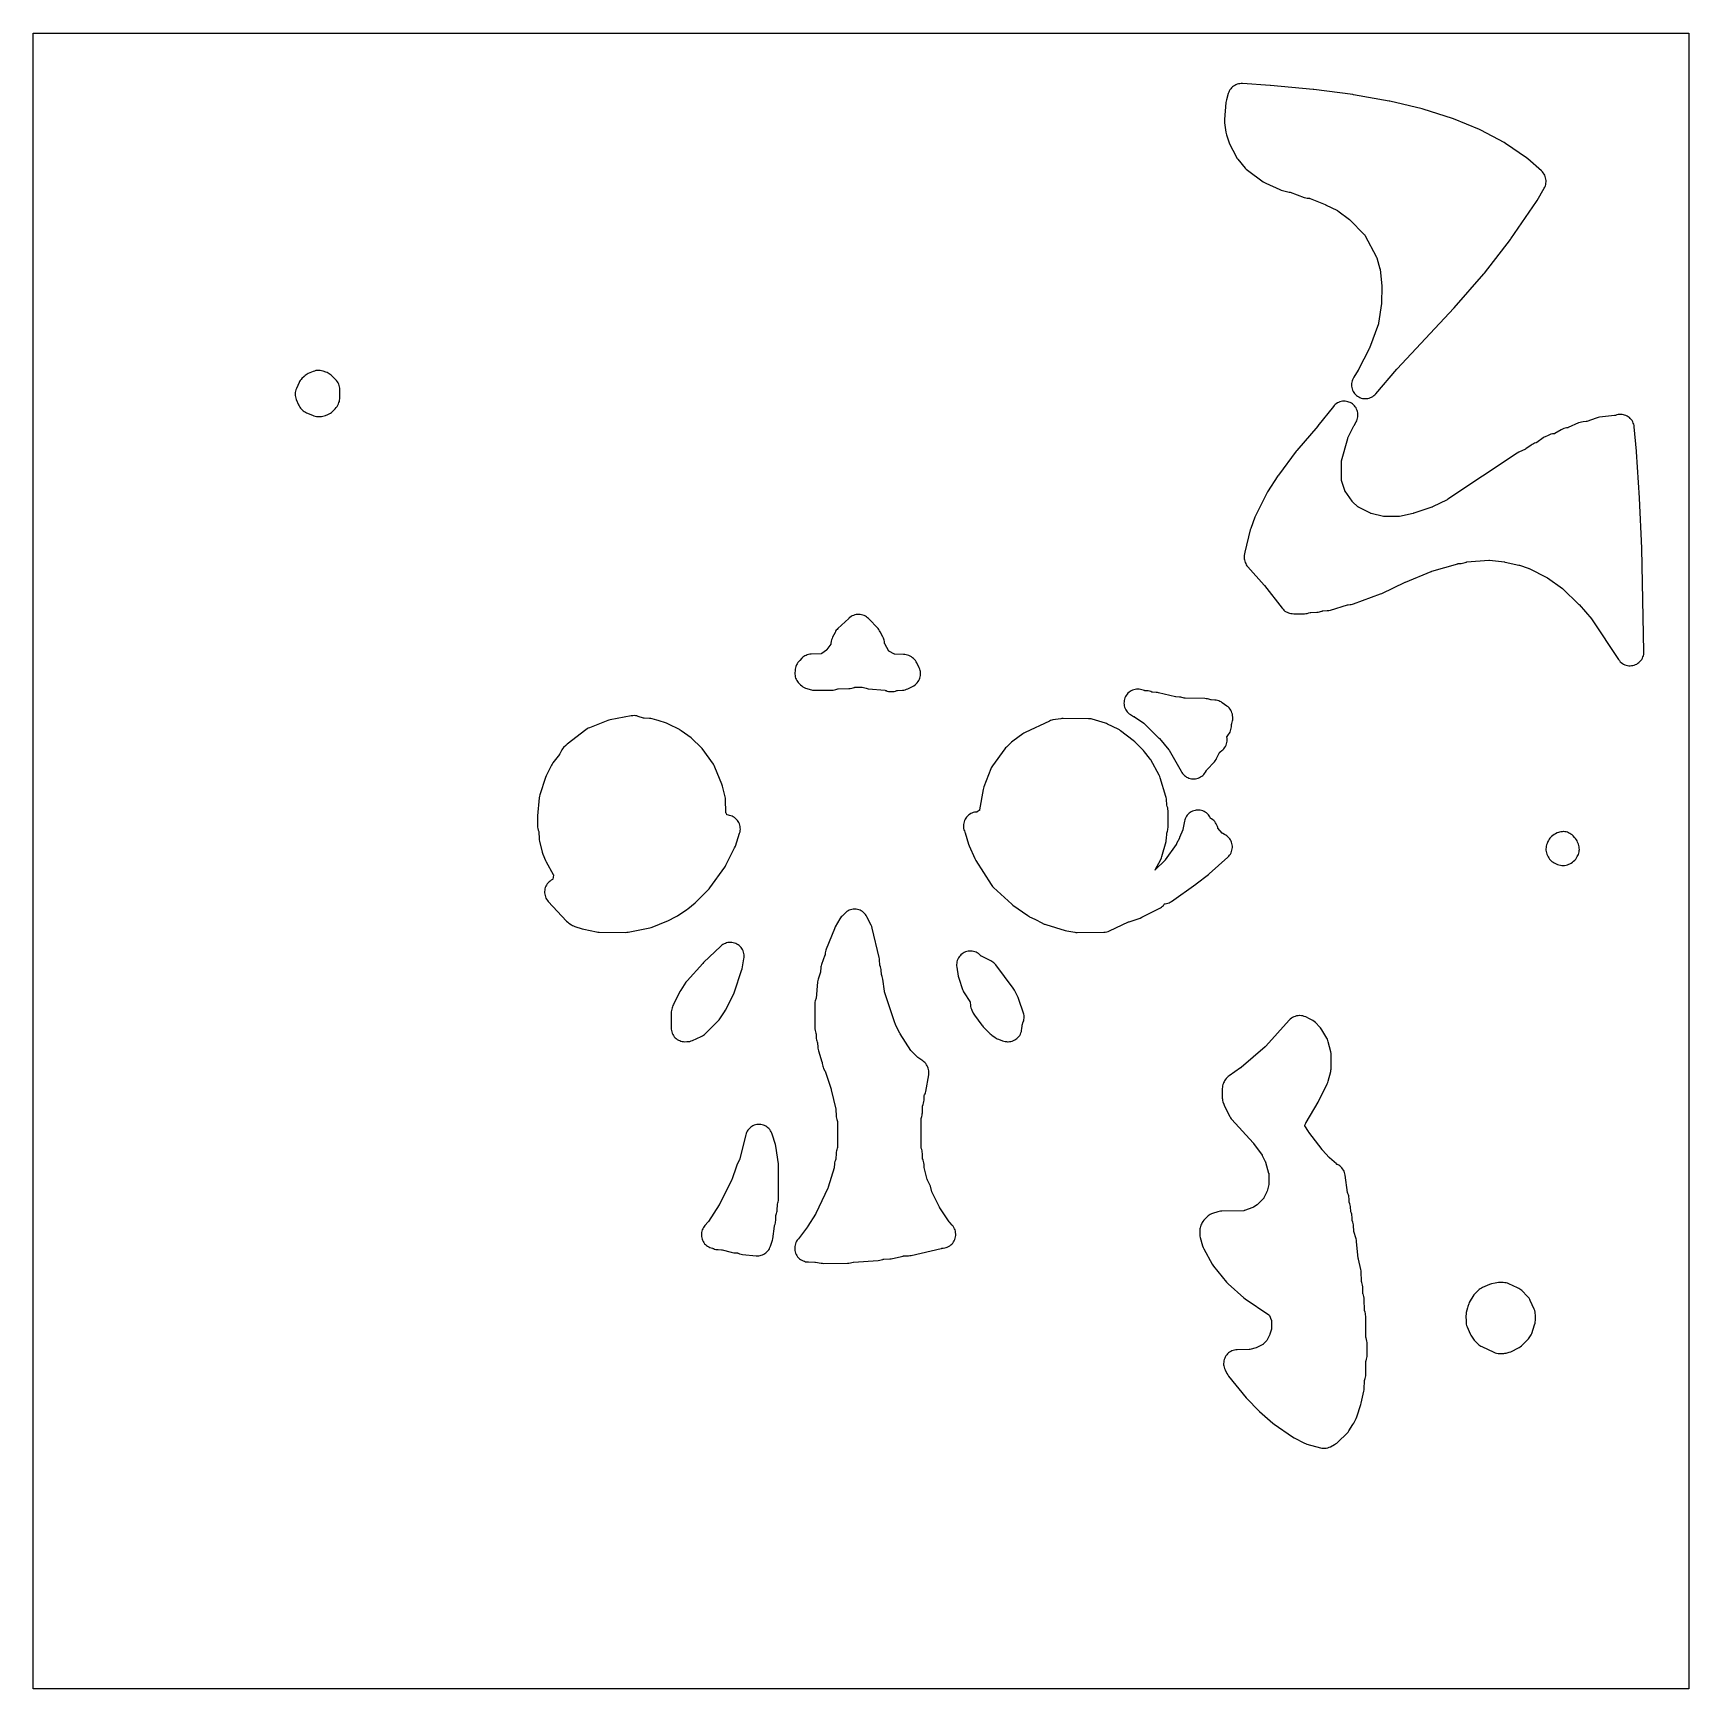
# Model space of a CAD drawing. Header units: millimetres. Extents: x 0 to 300, y 0 to 300.
import ezdxf

# ---------------------------------------------------------------- set-up
doc = ezdxf.new("R2010")
doc.units = ezdxf.units.MM
doc.layers.add('CUT', color=7, linetype='CONTINUOUS')

msp = doc.modelspace()

# ---------------------------------------------------------------- linework, layer by layer
at = {"layer": 'CUT'}
for points in [[(299.9634, 299.9386), (299.9634, 0.0614), (299.9606, 0.0029), (299.9021, 0), (0.0614, 0), (0.0029, 0.0029), (0, 0.0614), (0, 299.9386), (0.0029, 299.9971), (0.0614, 300), (299.9021, 300), (299.9606, 299.9971)], [(217.9126, 290.6373), (217.6977, 290.5298), (217.4941, 290.4023), (217.3038, 290.2558), (217.1283, 290.0917), (216.9695, 289.9115), (216.8286, 289.7169), (216.7071, 289.5096), (216.6061, 289.2917), (216.5264, 289.0651), (216.1816, 287.91), (216.1214, 287.6629), (216.0866, 287.4109), (215.8197, 284.333), (215.8112, 284.0523), (215.8343, 283.7724), (216.0762, 282.034), (216.1178, 281.8106), (216.1794, 281.5918), (216.6045, 280.3098), (216.6689, 280.1372), (216.7458, 279.9698), (217.9335, 277.6178), (218.0791, 277.3668), (218.2528, 277.1344), (219.584, 275.5534), (219.7879, 275.3385), (220.0157, 275.1493), (222.8472, 273.0681), (223.0638, 272.9256), (223.2941, 272.8062), (225.8594, 271.6412), (226.0971, 271.5476), (226.3432, 271.4787), (227.5784, 271.2002), (227.6495, 271.1819), (227.7193, 271.1592), (230.2616, 270.2457), (230.5414, 270.1632), (230.8289, 270.1139), (231.2434, 270.0675), (231.2601, 270.0653), (231.2958, 270.058), (231.3309, 270.0474), (231.3462, 270.0417), (234.0676, 268.9512), (234.114, 268.9315), (234.1595, 268.9098), (236.2994, 267.8344), (236.3042, 267.8318), (236.3747, 267.7889), (236.39, 267.7781), (238.4789, 266.2331), (238.4828, 266.23), (238.5403, 266.1805), (238.5527, 266.1685), (241.1658, 263.5088), (241.1779, 263.4959), (241.202, 263.4662), (241.2232, 263.4344), (241.232, 263.419), (243.3869, 259.4089), (243.396, 259.391), (243.4286, 259.3108), (243.4346, 259.2916), (244.0039, 257.3094), (244.0082, 257.2931), (244.0219, 257.222), (244.024, 257.2053), (244.333, 254.1648), (244.3381, 254.0941), (244.3389, 254.0231), (244.2877, 251.1487), (244.2838, 251.0714), (244.2749, 250.9945), (243.7463, 247.4422), (243.7429, 247.4229), (243.7219, 247.3413), (243.7156, 247.3229), (242.0834, 242.9238), (242.0588, 242.8626), (242.0308, 242.8029), (240.1302, 239.0239), (240.0993, 238.9665), (240.0653, 238.9108), (239.2374, 237.6343), (239.1153, 237.4243), (239.0141, 237.2035), (238.9349, 236.9739), (238.8783, 236.7377), (238.8448, 236.4971), (238.8349, 236.2544), (238.8486, 236.0119), (238.8858, 235.7718), (238.9461, 235.5365), (239.0289, 235.3082), (239.1335, 235.089), (239.2589, 234.8809), (239.4039, 234.686), (239.5671, 234.5061), (239.747, 234.3429), (239.9419, 234.1979), (240.1499, 234.0726), (240.3691, 233.9679), (240.5975, 233.8851), (240.8328, 233.8248), (241.0728, 233.7877), (241.3153, 233.774), (241.558, 233.7839), (241.7986, 233.8173), (242.0348, 233.8739), (242.2644, 233.9531), (242.4853, 234.0543), (242.6952, 234.1764), (242.8924, 234.3183), (243.0748, 234.4787), (243.2408, 234.6561), (247.0483, 239.1416), (247.0684, 239.1647), (247.0891, 239.1873), (257.3989, 250.1401), (257.4667, 250.2151), (262.8353, 256.4018), (262.9238, 256.5098), (267.6451, 262.6076), (267.7335, 262.7293), (272.3629, 269.5159), (272.457, 269.6648), (273.7591, 271.8964), (273.8723, 272.1143), (273.9635, 272.3422), (274.032, 272.5779), (274.077, 272.8193), (274.0981, 273.0638), (274.0951, 273.3093), (274.0681, 273.5533), (274.0173, 273.7935), (273.9431, 274.0275), (273.8464, 274.2531), (273.728, 274.4682), (273.5891, 274.6706), (273.431, 274.8584), (273.2552, 275.0298), (270.7585, 277.2359), (270.5183, 277.4233), (266.728, 280.0263), (266.4871, 280.1725), (262.2596, 282.4221), (262.0356, 282.5274), (257.3266, 284.463), (257.1271, 284.5353), (251.8131, 286.2087), (251.6423, 286.2559), (245.7864, 287.6528), (245.6454, 287.6821), (239.2094, 288.8304), (239.095, 288.848), (232.0035, 289.7769), (231.9123, 289.7871), (224.195, 290.5112), (224.1238, 290.5168), (219.0844, 290.8448), (218.8442, 290.8489), (218.6047, 290.8299), (218.3682, 290.788), (218.1367, 290.7236)], [(47.4906, 234.3587), (47.5285, 234.1023), (47.5927, 233.8512), (47.6825, 233.608), (48.0882, 232.6641), (48.1901, 232.4543), (48.3112, 232.2549), (48.4504, 232.0677), (48.6064, 231.8943), (48.7539, 231.745), (48.9306, 231.5825), (49.1221, 231.4377), (49.3266, 231.3119), (49.5422, 231.2063), (50.6001, 230.7499), (50.8384, 230.6612), (51.0845, 230.5971), (51.3358, 230.5584), (51.5897, 230.5454), (52.0134, 230.5453), (52.2508, 230.5565), (52.4861, 230.5902), (52.7171, 230.6461), (52.9417, 230.7237), (53.3983, 230.9062), (53.6284, 231.0119), (53.8466, 231.1403), (54.0507, 231.2902), (54.2385, 231.4599), (54.7225, 231.9439), (54.9077, 232.1509), (55.0687, 232.3771), (55.2037, 232.6198), (55.3194, 232.8582), (55.4093, 233.0669), (55.4798, 233.283), (55.5305, 233.5046), (55.5608, 233.7298), (55.5705, 233.9569), (55.5664, 235.4259), (55.5534, 235.6744), (55.5157, 235.9204), (55.4537, 236.1614), (55.3681, 236.395), (55.2597, 236.619), (55.1295, 236.8311), (54.9789, 237.0292), (54.8094, 237.2113), (53.9921, 238.0062), (53.8249, 238.1548), (53.6451, 238.2879), (53.4541, 238.4044), (53.2535, 238.5033), (53.0449, 238.584), (52.5167, 238.7613), (52.2658, 238.8312), (52.009, 238.8747), (51.749, 238.8912), (51.4888, 238.8805), (51.2311, 238.8429), (50.9786, 238.7786), (50.7343, 238.6884), (49.8402, 238.3044), (49.6349, 238.2049), (49.4395, 238.0871), (49.2557, 237.952), (49.085, 237.8007), (48.7112, 237.4377), (48.5506, 237.2663), (48.4068, 237.0805), (48.281, 236.8821), (48.1744, 236.6728), (47.7008, 235.6236), (47.6065, 235.3821), (47.5378, 235.1322), (47.4953, 234.8765), (47.4795, 234.6177)], [(226.7847, 195.2961), (226.9796, 195.1669), (227.1857, 195.0565), (227.4012, 194.9659), (227.6243, 194.8958), (227.8529, 194.8468), (228.0851, 194.8194), (228.4188, 194.7958), (228.6188, 194.7896), (230.3039, 194.8055), (230.5697, 194.8221), (230.8322, 194.867), (231.0884, 194.9395), (231.3321, 195.0227), (231.3501, 195.0284), (231.3895, 195.0375), (231.4297, 195.0427), (231.4485, 195.0437), (232.5547, 195.075), (232.7874, 195.0924), (233.0174, 195.1315), (233.2428, 195.1919), (233.4616, 195.273), (233.5156, 195.2959), (233.5207, 195.298), (233.5679, 195.3135), (233.5972, 195.3175), (233.6221, 195.3193), (234.4277, 195.3574), (234.7318, 195.3905), (235.0296, 195.4605), (238.1203, 196.3899), (238.1372, 196.3946), (238.2115, 196.4096), (238.2289, 196.4118), (238.6025, 196.4514), (238.8067, 196.4816), (239.0078, 196.5286), (239.2043, 196.592), (244.104, 198.3996), (244.3108, 198.4866), (248.5758, 200.5113), (248.6043, 200.5244), (248.6331, 200.5367), (253.3031, 202.4597), (253.3613, 202.4819), (253.4206, 202.501), (258.0768, 203.8709), (258.0971, 203.8762), (258.1862, 203.8919), (258.2071, 203.8938), (258.6931, 203.9245), (258.945, 203.9533), (259.1926, 204.0074), (259.4336, 204.0864), (259.6374, 204.1648), (259.6546, 204.171), (259.6925, 204.1815), (259.7313, 204.1882), (259.7495, 204.19), (263.7404, 204.4913), (263.7582, 204.4923), (263.8347, 204.4908), (263.8523, 204.4892), (266.558, 204.182), (266.6204, 204.1732), (266.6823, 204.1612), (269.1778, 203.6062), (269.2389, 203.5909), (269.2991, 203.5724), (270.8699, 203.0441), (270.9482, 203.0146), (271.0243, 202.9798), (274.2467, 201.363), (274.251, 201.3607), (274.3147, 201.3227), (274.3287, 201.3133), (277.0603, 199.368), (277.0642, 199.3651), (277.121, 199.3181), (277.1333, 199.3067), (279.9949, 196.5226), (280.0281, 196.4889), (280.06, 196.454), (282.3584, 193.8324), (282.4093, 193.7702), (282.4559, 193.7048), (287.2278, 186.499), (287.3747, 186.2995), (287.5406, 186.1155), (287.7238, 185.9488), (287.9227, 185.8011), (288.1352, 185.6738), (288.3593, 185.5681), (288.5927, 185.4851), (288.8332, 185.4257), (289.0784, 185.3903), (289.3259, 185.3794), (289.5732, 185.393), (289.818, 185.4311), (290.0579, 185.4931), (290.2904, 185.5787), (290.5133, 185.6868), (290.7244, 185.8164), (290.9216, 185.9663), (291.1031, 186.135), (291.2669, 186.3208), (291.4116, 186.5219), (291.5356, 186.7363), (291.6378, 186.962), (291.7172, 187.1967), (291.7729, 187.438), (291.8045, 187.6838), (291.8117, 187.9314), (291.4231, 206.6), (291.4213, 206.6559), (291.0299, 215.7173), (291.0269, 215.7717), (290.4812, 224.1593), (290.4756, 224.2306), (290.0613, 228.6447), (290.0267, 228.8859), (289.9689, 229.1225), (289.8883, 229.3524), (289.7857, 229.5733), (289.662, 229.7832), (289.5186, 229.9801), (289.3566, 230.1621), (289.1777, 230.3275), (288.9836, 230.4746), (288.7761, 230.6022), (288.5571, 230.7089), (288.3288, 230.7939), (288.0933, 230.8562), (287.8528, 230.8953), (287.6097, 230.9108), (287.3662, 230.9026), (287.1247, 230.8707), (286.8875, 230.8155), (286.6567, 230.7374), (286.6203, 230.7231), (286.6047, 230.7174), (286.5699, 230.7072), (286.5343, 230.7001), (286.5182, 230.698), (283.7419, 230.3986), (283.539, 230.3683), (283.3393, 230.3214), (283.1441, 230.2584), (281.455, 229.6348), (281.4388, 229.6293), (281.403, 229.6196), (281.3663, 229.6133), (281.3498, 229.6116), (280.8073, 229.5683), (280.5279, 229.53), (280.2545, 229.4604), (279.9907, 229.3605), (278.1108, 228.5245), (278.0935, 228.5173), (278.0552, 228.5047), (278.0159, 228.496), (277.9974, 228.4933), (277.8163, 228.4715), (277.5559, 228.4262), (277.3017, 228.3535), (277.0565, 228.2545), (276.8233, 228.1301), (275.7, 227.4526), (275.6832, 227.4431), (275.6455, 227.4254), (275.6051, 227.4158), (275.5859, 227.4128), (275.2459, 227.3688), (274.9707, 227.3173), (274.703, 227.2354), (274.4461, 227.1241), (273.9142, 226.8572), (273.7448, 226.7639), (273.5831, 226.6577), (272.4166, 225.8254), (272.4021, 225.8155), (272.3697, 225.7967), (272.3342, 225.7841), (272.3174, 225.7795), (272.2235, 225.7558), (272.0004, 225.6884), (271.7844, 225.6004), (271.5776, 225.4927), (271.3817, 225.3662), (270.4378, 224.6922), (270.4334, 224.6893), (270.3649, 224.6481), (270.3487, 224.6397), (269.1491, 224.054), (268.8627, 223.89), (256.2913, 215.5401), (256.2287, 215.5012), (256.1638, 215.4663), (253.5279, 214.1518), (253.4516, 214.117), (253.3731, 214.0877), (250.1447, 213.0111), (250.0836, 212.9926), (250.0217, 212.9773), (247.5649, 212.4412), (247.5453, 212.4375), (247.4601, 212.4281), (247.4403, 212.4276), (244.7858, 212.418), (244.7634, 212.4186), (244.6671, 212.4298), (244.6451, 212.4344), (242.3943, 212.9747), (242.3737, 212.9802), (242.2873, 213.0117), (242.268, 213.0206), (240.1109, 214.0956), (240.0952, 214.1039), (240.0629, 214.124), (240.0326, 214.1471), (240.0193, 214.1587), (239.0272, 215.0735), (239.0123, 215.088), (238.9537, 215.1554), (238.9415, 215.1721), (237.6668, 217.0126), (237.6568, 217.0278), (237.6377, 217.0621), (237.622, 217.0981), (237.6159, 217.1153), (237.0795, 218.7648), (237.0741, 218.7829), (237.0655, 218.8227), (237.0609, 218.8631), (237.0602, 218.882), (237.0172, 222.4017), (237.0174, 222.4194), (237.0205, 222.4575), (237.0272, 222.4951), (237.0316, 222.5122), (238.1587, 226.5698), (238.1638, 226.5867), (238.1911, 226.658), (238.1985, 226.6741), (239.2782, 228.8594), (239.2961, 228.8943), (239.3152, 228.9286), (239.6777, 229.5548), (239.7885, 229.7695), (239.878, 229.9938), (239.9455, 230.2258), (239.9902, 230.4632), (240.0119, 230.7038), (240.0102, 230.9454), (239.9852, 231.1857), (239.9371, 231.4224), (239.8664, 231.6534), (239.7738, 231.8765), (239.66, 232.0896), (239.5262, 232.2908), (239.3736, 232.4781), (239.2037, 232.6498), (239.018, 232.8042), (238.8182, 232.9401), (238.6062, 233.056), (238.3841, 233.1509), (238.1538, 233.2239), (237.9176, 233.2744), (237.6775, 233.3018), (237.436, 233.306), (237.1952, 233.2868), (236.9574, 233.2444), (236.7247, 233.1793), (236.4994, 233.0921), (236.2836, 232.9835), (236.0793, 232.8546), (235.8884, 232.7065), (235.7127, 232.5408), (235.5538, 232.3588), (232.7678, 228.8391), (232.7584, 228.8275), (232.738, 228.8029), (228.9417, 224.3499), (228.8468, 224.2314), (225.6019, 219.9202), (225.4925, 219.7626), (223.6506, 216.8791), (223.5221, 216.6527), (221.449, 212.513), (221.3438, 212.2719), (220.587, 210.2552), (220.5012, 209.979), (219.4954, 205.9264), (219.4418, 205.6395), (219.4219, 205.3483), (219.4185, 204.9973), (219.427, 204.7662), (219.4568, 204.5368), (219.5077, 204.3112), (219.5792, 204.0912), (219.6707, 203.8788), (219.7815, 203.6757), (219.9106, 203.4838), (220.0568, 203.3046), (223.0314, 199.986), (223.0597, 199.9532), (223.0868, 199.9194), (226.2838, 195.7841), (226.4353, 195.606), (226.6027, 195.4429)], [(138.2318, 182.9338), (138.3382, 182.7248), (138.4638, 182.5268), (138.6073, 182.3414), (138.7675, 182.1703), (139.0496, 181.8961), (139.2491, 181.7216), (139.4661, 181.5693), (139.6979, 181.4408), (139.942, 181.3375), (140.5674, 181.1114), (140.7739, 181.0467), (140.9852, 181), (141.1997, 180.9719), (141.4159, 180.9624), (144.6854, 180.9602), (144.9317, 180.9722), (145.1757, 181.0084), (145.4148, 181.0684), (145.7657, 181.1752), (145.7823, 181.1798), (145.819, 181.1874), (145.8564, 181.1915), (145.8731, 181.1922), (147.7723, 181.2275), (148.0451, 181.2475), (148.314, 181.2972), (148.5759, 181.376), (148.769, 181.4457), (148.7884, 181.4522), (148.8314, 181.4626), (148.8752, 181.4682), (148.8957, 181.4692), (150.0665, 181.4908), (150.0834, 181.4907), (150.1198, 181.4881), (150.156, 181.4822), (150.172, 181.4785), (150.9098, 181.2888), (151.0986, 181.248), (151.2899, 181.2219), (154.3652, 180.9226), (154.384, 180.9203), (154.4239, 180.9123), (154.4628, 180.9003), (154.4804, 180.8934), (154.5158, 180.8785), (154.7484, 180.7937), (154.9883, 180.7324), (155.233, 180.695), (155.4803, 180.6821), (155.4939, 180.682), (155.7484, 180.6943), (156.0002, 180.7324), (156.2469, 180.7959), (156.4858, 180.8842), (156.4935, 180.8875), (156.5093, 180.8939), (156.5442, 180.9052), (156.5802, 180.91), (156.5974, 180.9111), (157.4818, 180.9482), (157.7433, 180.973), (158.0008, 181.0251), (158.2515, 181.1039), (158.4924, 181.2086), (159.3256, 181.6239), (159.5552, 181.7539), (159.7698, 181.9074), (159.967, 182.0826), (160.021, 182.1359), (160.182, 182.3109), (160.3257, 182.5003), (160.4507, 182.7026), (160.556, 182.9158), (160.6405, 183.138), (160.7035, 183.3673), (160.7445, 183.6015), (160.763, 183.8386), (160.7589, 184.0763), (160.7323, 184.3126), (160.6833, 184.5453), (160.6125, 184.7723), (160.5204, 184.9915), (160.0927, 185.8875), (159.9757, 186.1043), (159.838, 186.3086), (159.6808, 186.4984), (159.5057, 186.6717), (159.3143, 186.827), (159.1087, 186.9627), (158.8805, 187.0976), (158.6595, 187.2137), (158.4281, 187.3072), (158.1885, 187.3772), (157.9431, 187.4229), (157.6944, 187.444), (156.0507, 187.5006), (156.0304, 187.5019), (155.987, 187.5081), (155.946, 187.5236), (155.9276, 187.5324), (155.1318, 187.9375), (155.116, 187.9461), (155.0834, 187.9668), (155.0611, 187.9983), (155.0518, 188.0138), (154.2982, 189.3313), (154.2895, 189.3474), (154.2734, 189.3833), (154.2646, 189.4216), (154.2618, 189.4397), (154.2192, 189.768), (154.182, 189.9822), (154.1262, 190.1924), (154.0524, 190.3969), (153.9611, 190.5942), (153.4796, 191.5262), (153.3612, 191.731), (153.2239, 191.9238), (153.0691, 192.1027), (151.3505, 193.9076), (151.1716, 194.0778), (150.9768, 194.2295), (150.768, 194.3612), (150.5473, 194.4718), (150.3167, 194.56), (150.0785, 194.625), (149.8351, 194.6662), (149.5888, 194.6832), (149.342, 194.6758), (149.0972, 194.6442), (148.8566, 194.5885), (148.6228, 194.5094), (148.3979, 194.4076), (148.1841, 194.2841), (147.9835, 194.1401), (147.7981, 193.977), (147.7692, 193.949), (145.805, 192.1244), (145.6504, 191.9675), (145.5102, 191.7977), (145.3855, 191.6161), (145.2772, 191.4243), (144.8426, 190.5681), (144.7355, 190.3262), (144.6546, 190.0743), (144.6007, 189.8153), (144.5345, 189.3834), (144.5315, 189.3664), (144.5225, 189.3302), (144.5038, 189.2978), (144.4944, 189.2838), (143.8044, 188.3078), (143.7929, 188.2923), (143.7655, 188.261), (143.7351, 188.2327), (143.72, 188.2207), (142.8689, 187.5782), (142.8536, 187.5672), (142.8191, 187.5463), (142.7793, 187.5406), (142.7605, 187.5394), (140.9369, 187.466), (140.7073, 187.4461), (140.4806, 187.4052), (140.2587, 187.3436), (140.0433, 187.2619), (139.8364, 187.1606), (139.6397, 187.0408), (139.4548, 186.9033), (139.2834, 186.7494), (138.8837, 186.3558), (138.7066, 186.1621), (138.5508, 185.9509), (138.418, 185.7245), (138.3085, 185.5132), (138.1972, 185.2666), (138.1132, 185.0094), (138.0575, 184.7446), (138.0308, 184.4753), (138.0128, 184.0749), (138.0133, 183.8404), (138.0357, 183.607), (138.0799, 183.3768), (138.1455, 183.1517)], [(201.3075, 174.8898), (203.9631, 172.2779), (204.0037, 172.236), (204.0423, 172.192), (205.7353, 170.1642), (205.7388, 170.1599), (205.7873, 170.0908), (205.7973, 170.0744), (207.9645, 166.294), (207.9712, 166.282), (207.978, 166.268), (208.096, 166.055), (208.2341, 165.8543), (208.3911, 165.6681), (208.5655, 165.4981), (208.7556, 165.3458), (208.9596, 165.2128), (209.1756, 165.1002), (209.4015, 165.0092), (209.6352, 164.9406), (209.8745, 164.895), (210.117, 164.873), (210.3606, 164.8747), (210.6028, 164.9), (210.8414, 164.9489), (211.0742, 165.0207), (211.2988, 165.1148), (211.5132, 165.2303), (211.7154, 165.3662), (211.9034, 165.521), (212.0754, 165.6935), (212.2298, 165.8818), (212.3652, 166.0843), (212.5586, 166.4065), (212.569, 166.4228), (212.6191, 166.4897), (212.6319, 166.5043), (214.0131, 167.9972), (214.1625, 168.1745), (214.2948, 168.3648), (214.409, 168.5667), (214.9587, 169.6536), (214.9684, 169.6715), (214.9922, 169.7081), (215.0233, 169.7387), (215.039, 169.7517), (215.3608, 170.0053), (215.5371, 170.1581), (215.6984, 170.3266), (215.8432, 170.5095), (215.8602, 170.533), (215.9986, 170.7479), (216.1143, 170.9758), (216.2062, 171.2143), (216.2732, 171.4609), (216.3147, 171.7131), (216.3303, 171.9682), (216.3197, 172.2235), (216.2831, 172.4765), (216.2725, 172.53), (216.2917, 172.5613), (216.3018, 172.5753), (216.5736, 172.9367), (216.7135, 173.1434), (216.832, 173.3629), (216.9281, 173.5933), (217.0007, 173.832), (217.0492, 174.0768), (217.073, 174.3253), (217.0865, 174.6191), (217.0877, 174.6373), (217.0933, 174.6763), (217.1027, 174.7145), (217.1083, 174.7319), (217.1822, 174.9423), (217.2458, 175.1524), (217.2906, 175.3673), (217.3165, 175.5854), (217.3231, 175.8048), (217.3194, 176.075), (217.3024, 176.3333), (217.2588, 176.5885), (217.189, 176.8378), (217.0938, 177.0786), (216.9743, 177.3083), (216.8316, 177.5243), (216.6673, 177.7245), (216.4833, 177.9065), (216.2814, 178.0686), (215.4323, 178.6805), (215.2296, 178.8122), (215.0151, 178.9237), (214.7908, 179.014), (214.5589, 179.0822), (214.3214, 179.1277), (214.0807, 179.15), (213.4337, 179.1785), (213.4172, 179.1796), (213.3814, 179.1844), (213.3462, 179.1923), (213.3307, 179.1969), (213.0006, 179.3027), (212.7626, 179.3663), (212.5194, 179.4061), (212.2736, 179.4219), (208.687, 179.4738), (208.6689, 179.4745), (208.6302, 179.4789), (208.593, 179.4905), (208.5762, 179.4972), (208.5463, 179.5099), (208.3365, 179.5881), (208.1207, 179.6471), (207.9003, 179.6867), (207.6774, 179.7063), (207.0443, 179.7337), (207.0265, 179.7349), (206.9499, 179.7456), (206.9324, 179.7493), (203.889, 180.4731), (203.6777, 180.5138), (203.4637, 180.5362), (202.8129, 180.5762), (202.795, 180.5777), (202.7568, 180.5838), (202.7204, 180.597), (202.6787, 180.6157), (202.4694, 180.6984), (202.2536, 180.762), (202.0329, 180.8059), (201.8092, 180.8297), (201.4197, 180.8536), (201.4146, 180.854), (201.3664, 180.8608), (201.3418, 180.8664), (201.32, 180.8728), (200.8781, 181.0129), (200.6377, 181.0762), (200.3923, 181.1153), (200.1442, 181.1298), (199.8959, 181.1196), (199.6498, 181.0849), (199.4084, 181.0258), (199.1741, 180.9431), (198.9491, 180.8375), (198.7357, 180.7101), (198.536, 180.5622), (198.352, 180.3951), (198.1855, 180.2106), (198.0381, 180.0105), (197.9113, 179.7968), (197.8064, 179.5715), (197.7244, 179.3369), (197.666, 179.0953), (197.6319, 178.8492), (197.6225, 178.6008), (197.6377, 178.3528), (197.6775, 178.1074), (197.7415, 177.8673), (197.8289, 177.6347), (197.9391, 177.4119), (198.0708, 177.2012), (198.2228, 177.0045), (198.3936, 176.824), (198.5814, 176.6612), (198.7845, 176.518), (199.0008, 176.3956), (199.3788, 176.2059), (199.4489, 176.1676), (199.5164, 176.1248), (201.2259, 174.9568), (201.2396, 174.9471), (201.2953, 174.9012)], [(91.6991, 153.8252), (91.7491, 153.566), (92.2412, 151.5824), (92.347, 151.2545), (92.8025, 150.1176), (92.9451, 149.8203), (94.2251, 147.5486), (94.234, 147.5319), (94.2497, 147.4965), (94.2472, 147.4578), (94.2447, 147.4391), (94.1269, 146.7106), (94.1234, 146.6917), (94.1134, 146.6538), (94.0794, 146.6343), (94.071, 146.6303), (93.8538, 146.5128), (93.6494, 146.3744), (93.4595, 146.2165), (93.2862, 146.0407), (93.1311, 145.8486), (92.9956, 145.6422), (92.8812, 145.4234), (92.7889, 145.1944), (92.7197, 144.9574), (92.6742, 144.7147), (92.6528, 144.4688), (92.6558, 144.2219), (92.6831, 143.9765), (92.7345, 143.735), (92.8095, 143.4998), (92.9073, 143.2731), (93.027, 143.0571), (93.1675, 142.8541), (93.3272, 142.6658), (96.6476, 139.1241), (96.8487, 138.9322), (97.0698, 138.7638), (97.5198, 138.4592), (97.7128, 138.3409), (97.9158, 138.2405), (98.1269, 138.1589), (99.4886, 137.7026), (99.7586, 137.6286), (102.0516, 137.1367), (102.3083, 137.0955), (102.5678, 137.0811), (107.3179, 137.0655), (107.5708, 137.0774), (107.8211, 137.1149), (111.7234, 137.9031), (111.9379, 137.9563), (112.1468, 138.0284), (114.7855, 139.0705), (114.9975, 139.1659), (116.4969, 139.926), (116.7632, 140.0824), (118.4157, 141.1955), (118.5887, 141.3232), (119.9199, 142.3971), (120.1213, 142.5784), (122.3416, 144.807), (122.4793, 144.957), (122.6043, 145.1177), (125.3117, 148.9054), (125.4184, 149.0676), (125.5121, 149.2376), (127.0936, 152.388), (127.2306, 152.7177), (127.9989, 155.0182), (128.0656, 155.257), (128.1084, 155.5013), (128.1268, 155.7486), (128.1206, 155.9965), (128.0899, 156.2426), (128.0349, 156.4844), (127.9563, 156.7195), (127.8547, 156.9458), (127.7313, 157.1608), (127.5871, 157.3626), (127.4236, 157.5491), (127.2425, 157.7185), (127.0455, 157.8691), (126.8346, 157.9994), (126.6117, 158.1082), (126.3792, 158.1944), (126.1393, 158.2572), (125.9891, 158.2886), (125.9704, 158.2939), (125.7474, 158.3641), (125.7287, 158.3705), (125.6915, 158.3865), (125.6701, 158.4208), (125.661, 158.4384), (125.5458, 158.673), (125.537, 158.6922), (125.5221, 158.7332), (125.5163, 158.7763), (125.5151, 158.7974), (125.4498, 161.1214), (125.4284, 161.3854), (125.3791, 161.6457), (124.9072, 163.5733), (124.8545, 163.7579), (124.7877, 163.9379), (123.5077, 167.0192), (123.3832, 167.2762), (123.2303, 167.5174), (121.1815, 170.3732), (121.0436, 170.5483), (120.8907, 170.7104), (119.4775, 172.0811), (119.2113, 172.3055), (117.4221, 173.612), (117.251, 173.7264), (117.0711, 173.8264), (115.101, 174.8174), (114.772, 174.9544), (113.2209, 175.4742), (113.0221, 175.5318), (112.1333, 175.7498), (111.8988, 175.7956), (111.6609, 175.8188), (110.6977, 175.8663), (110.6797, 175.8676), (110.6427, 175.8728), (110.6061, 175.8814), (110.5894, 175.8866), (109.6334, 176.2058), (109.3869, 176.2743), (109.1347, 176.3172), (108.8794, 176.3341), (108.6237, 176.3249), (108.3703, 176.2896), (104.5325, 175.5527), (104.317, 175.5013), (104.1069, 175.4311), (100.7798, 174.1522), (100.5568, 174.0537), (100.3444, 173.934), (100.1447, 173.7942), (96.7324, 171.1479), (96.4862, 170.9295), (96.0971, 170.5358), (95.92, 170.3363), (95.7651, 170.119), (95.6343, 169.8865), (95.4045, 169.4216), (95.3959, 169.4051), (95.3555, 169.3397), (95.3446, 169.3246), (94.1646, 167.7595), (94.0366, 167.5728), (93.926, 167.3752), (92.9648, 165.4587), (92.8275, 165.1277), (91.7861, 162.0002), (91.7103, 161.7191), (91.6678, 161.431), (91.3798, 158.18), (91.3702, 157.9326), (91.3867, 156.3867), (91.4036, 156.1221), (91.4484, 155.8608), (91.5206, 155.6058), (91.6198, 155.3152), (91.6257, 155.2965), (91.635, 155.257), (91.6403, 155.2168), (91.6414, 155.1972), (91.6768, 154.0881)], [(170.6044, 150.4353), (170.775, 150.1158), (173.5376, 145.7378), (173.6656, 145.5537), (173.8095, 145.3819), (173.9683, 145.2237), (177.2796, 142.2075), (177.5167, 142.0167), (180.2081, 140.1075), (180.3688, 140.0025), (180.537, 139.9102), (181.4509, 139.4535), (182.8795, 138.7396), (182.9448, 138.7028), (183.186, 138.5836), (183.278, 138.5498), (183.2826, 138.5478), (183.3096, 138.5383), (183.4387, 138.4909), (183.478, 138.4789), (186.9636, 137.4096), (187.2864, 137.3336), (188.7032, 137.0979), (188.9176, 137.0717), (189.1334, 137.064), (193.9671, 137.1024), (194.236, 137.1191), (194.5016, 137.1645), (194.7607, 137.2383), (195.0104, 137.3396), (198.4433, 138.9524), (198.5788, 139.0067), (200.5582, 139.6676), (200.8872, 139.8043), (204.0123, 141.3718), (204.2238, 141.491), (204.4226, 141.6302), (204.6071, 141.788), (204.7753, 141.9629), (204.9258, 142.1534), (204.9859, 142.2468), (205.0795, 142.2537), (205.3201, 142.2955), (205.5554, 142.3606), (205.7833, 142.4483), (206.0015, 142.5579), (206.208, 142.6882), (210.6454, 145.8012), (210.7224, 145.8574), (212.9212, 147.5285), (213.0859, 147.6653), (216.4409, 150.7013), (216.614, 150.8742), (216.7694, 151.0631), (216.9056, 151.2663), (217.0213, 151.4818), (217.1154, 151.7076), (217.1869, 151.9416), (217.2353, 152.1814), (217.26, 152.4247), (217.2608, 152.6694), (217.2376, 152.9129), (217.1908, 153.153), (217.1207, 153.3874), (217.0281, 153.6138), (216.9138, 153.8301), (216.7789, 154.0341), (216.6246, 154.224), (216.4526, 154.3979), (216.2644, 154.5542), (216.0618, 154.6914), (215.8468, 154.808), (215.5352, 154.9579), (215.5188, 154.9663), (215.484, 154.9876), (215.4543, 155.0155), (215.4415, 155.0295), (214.6556, 155.9316), (214.6462, 155.9429), (214.6226, 155.9762), (214.6086, 156.0401), (214.5434, 156.28), (214.4548, 156.5121), (214.3436, 156.7344), (214.2108, 156.9445), (214.0579, 157.1403), (213.8863, 157.3201), (213.6976, 157.4819), (213.4939, 157.6241), (213.3693, 157.6938), (213.3242, 157.7219), (213.3007, 157.773), (213.1891, 157.9881), (213.0572, 158.1914), (212.9063, 158.381), (212.7376, 158.555), (212.553, 158.7119), (212.354, 158.8502), (212.1425, 158.9686), (211.9206, 159.0659), (211.6903, 159.1413), (211.4537, 159.1941), (211.2132, 159.2237), (210.971, 159.2299), (210.7293, 159.2126), (210.4903, 159.1719), (210.2565, 159.1084), (210.0299, 159.0224), (209.8127, 158.915), (209.6069, 158.787), (209.4145, 158.6397), (209.2372, 158.4745), (209.0768, 158.2929), (208.9347, 158.0966), (208.8123, 157.8874), (208.7107, 157.6674), (208.6308, 157.4386), (208.5735, 157.2031), (208.2905, 155.7329), (208.2867, 155.7155), (208.2651, 155.6418), (208.2589, 155.625), (207.7095, 154.2473), (207.6889, 154.1988), (207.6663, 154.1514), (207.1624, 153.1539), (207.1201, 153.0773), (207.0723, 153.0039), (205.0821, 150.1851), (205.072, 150.1715), (205.0248, 150.1159), (205.013, 150.1038), (203.3524, 148.4725), (203.2516, 148.3628), (203.2513, 148.3695), (203.2775, 148.4241), (204.2914, 150.294), (204.4142, 150.5556), (204.5061, 150.8297), (205.2386, 153.5243), (205.2963, 153.7948), (205.3238, 154.0701), (205.362, 154.9385), (205.3636, 154.9598), (205.3702, 155.0034), (205.3816, 155.046), (205.3887, 155.0662), (205.444, 155.2096), (205.5136, 155.4169), (205.5648, 155.6295), (205.5972, 155.8457), (205.6106, 156.064), (205.6318, 157.2612), (205.6321, 157.331), (205.6141, 159.0936), (205.5963, 159.3673), (205.5485, 159.6374), (205.4715, 159.9007), (205.3871, 160.1396), (205.381, 160.1584), (205.3714, 160.1978), (205.3657, 160.238), (205.3643, 160.2577), (205.3301, 161.0741), (205.3121, 161.287), (205.2759, 161.4975), (205.2219, 161.7042), (204.1926, 165.0523), (204.1048, 165.293), (203.9929, 165.5234), (202.4602, 168.3072), (202.3557, 168.4801), (202.2376, 168.644), (201.3425, 169.7856), (201.1547, 169.9989), (199.5657, 171.6093), (199.3036, 171.8402), (196.9857, 173.6104), (196.7916, 173.7446), (196.5857, 173.8599), (194.6663, 174.8189), (194.4646, 174.9088), (194.2557, 174.9806), (191.8831, 175.6799), (191.6566, 175.7353), (191.4259, 175.7694), (191.1931, 175.7818), (186.5869, 175.8128), (186.3742, 175.8051), (186.1629, 175.7794), (184.7645, 175.5486), (184.5392, 175.5006), (184.3193, 175.4321), (184.1067, 175.3437), (179.7002, 173.2688), (179.4942, 173.1598), (179.2993, 173.0321), (177.5081, 171.7355), (177.2445, 171.5156), (176.333, 170.6423), (176.1836, 170.4863), (176.0483, 170.3179), (173.8032, 167.2641), (173.6794, 167.0789), (173.5725, 166.8833), (173.4834, 166.679), (172.2329, 163.4199), (172.1554, 163.1836), (172.1019, 162.9407), (171.4779, 159.2476), (171.474, 159.2277), (171.463, 159.1879), (171.4308, 159.1619), (171.414, 159.1505), (171.0173, 158.8938), (171.0013, 158.884), (170.9668, 158.8662), (170.8961, 158.8595), (170.7936, 158.8549), (170.5522, 158.82), (170.3153, 158.7619), (170.0852, 158.6809), (169.8641, 158.5778), (169.6541, 158.4537), (169.4572, 158.3098), (169.2752, 158.1473), (169.11, 157.9678), (168.963, 157.7732), (168.8357, 157.5651), (168.7293, 157.3456), (168.6448, 157.1167), (168.5829, 156.8808), (168.5444, 156.6399), (168.5296, 156.3964), (168.5385, 156.1527), (168.5711, 155.9109), (168.6272, 155.6735), (168.7061, 155.4427), (168.8072, 155.2207), (168.8081, 155.2189), (168.8161, 155.2023), (168.8447, 155.1314), (168.8504, 155.1139), (169.4687, 153.043), (169.5794, 152.7437)], [(276.1853, 149.3702), (276.4301, 149.2825), (276.6826, 149.2207), (276.9403, 149.1855), (277.2001, 149.1772), (277.4595, 149.196), (277.7155, 149.2416), (277.9653, 149.3135), (278.2064, 149.411), (278.3907, 149.497), (278.6362, 149.6286), (278.8656, 149.7868), (279.0759, 149.9694), (279.2722, 150.1601), (279.4539, 150.3565), (279.6135, 150.5712), (279.7493, 150.8017), (279.8433, 150.9829), (279.9413, 151.1955), (280.019, 151.4164), (280.0757, 151.6436), (280.1108, 151.8751), (280.1242, 152.1089), (280.1156, 152.3429), (280.0852, 152.5751), (280.0332, 152.8034), (279.9601, 153.0258), (279.8134, 153.4102), (279.711, 153.6425), (279.5855, 153.8631), (279.4384, 154.0699), (279.271, 154.2608), (278.9784, 154.562), (278.7989, 154.7296), (278.6037, 154.8787), (278.3949, 155.0079), (278.1744, 155.1161), (277.9444, 155.2021), (277.707, 155.2651), (277.4646, 155.3045), (277.2195, 155.32), (277.2077, 155.3201), (276.9852, 155.3133), (276.7642, 155.2867), (276.5464, 155.2405), (276.3337, 155.1752), (276.1275, 155.0911), (275.7905, 154.9359), (275.5397, 154.8027), (275.3056, 154.6418), (275.0913, 154.4555), (274.9657, 154.3331), (274.7948, 154.149), (274.6433, 153.9486), (274.5127, 153.7341), (274.4043, 153.5075), (274.2611, 153.1654), (274.1782, 152.9365), (274.118, 152.7005), (274.081, 152.4599), (274.0675, 152.2167), (274.0778, 151.9734), (274.1118, 151.7323), (274.169, 151.4956), (274.2489, 151.2656), (274.3618, 150.9858), (274.4636, 150.7649), (274.5864, 150.5551), (274.729, 150.3581), (274.89, 150.1759), (274.9687, 150.0951), (275.153, 149.9242), (275.3534, 149.7727), (275.568, 149.642), (275.7947, 149.5335)], [(138.0364, 80.4161), (137.9923, 80.1716), (137.9728, 79.9239), (137.9779, 79.6754), (138.0077, 79.4287), (138.0618, 79.1862), (138.1397, 78.9503), (138.2407, 78.7232), (138.3637, 78.5073), (138.5076, 78.3047), (138.6708, 78.1173), (138.8518, 77.9471), (139.0489, 77.7957), (139.26, 77.6646), (139.483, 77.5551), (139.7158, 77.4683), (139.9561, 77.405), (140.2015, 77.3659), (140.4496, 77.3514), (141.6466, 77.3408), (141.6522, 77.3406), (141.7364, 77.3328), (141.7553, 77.3298), (142.7953, 77.1361), (143.0283, 77.1039), (143.2632, 77.0938), (147.529, 77.111), (147.7968, 77.1265), (148.0614, 77.1706), (148.3198, 77.2428), (148.5389, 77.3169), (148.544, 77.3185), (148.594, 77.3309), (148.6204, 77.335), (148.6443, 77.3371), (153.1044, 77.6314), (153.3833, 77.6657), (153.6566, 77.731), (153.9208, 77.8265), (154.0003, 77.8605), (154.0163, 77.8668), (154.0516, 77.8782), (154.088, 77.8829), (154.1054, 77.8839), (155.2249, 77.9244), (155.4609, 77.9442), (155.694, 77.9862), (157.6253, 78.4297), (157.6423, 78.4331), (157.7163, 78.4431), (157.7336, 78.4442), (158.5816, 78.4798), (158.8125, 78.5002), (159.0405, 78.5419), (164.4913, 79.8031), (164.5664, 79.818), (164.6423, 79.828), (164.8937, 79.8529), (165.141, 79.89), (165.3834, 79.9517), (165.6184, 80.0372), (165.8436, 80.1458), (166.0569, 80.2763), (166.2561, 80.4275), (166.4392, 80.5979), (166.6043, 80.7857), (166.7499, 80.989), (166.8744, 81.2059), (166.9766, 81.4341), (167.0556, 81.6714), (167.1104, 81.9154), (167.1405, 82.1636), (167.1458, 82.4136), (167.126, 82.6629), (167.0814, 82.909), (167.0124, 83.1494), (166.9198, 83.3816), (166.8044, 83.6035), (166.6675, 83.8127), (166.5103, 84.0072), (166.0638, 84.5065), (166.0114, 84.5693), (165.9634, 84.6357), (164.2703, 87.1522), (164.2293, 87.2176), (164.1926, 87.2856), (162.8678, 89.942), (162.8601, 89.9585), (162.8321, 90.0315), (162.8269, 90.0488), (162.5433, 91.0733), (162.4629, 91.3148), (162.3585, 91.547), (162.027, 92.1935), (162.0177, 92.2129), (161.985, 92.2999), (161.9792, 92.3206), (161.4491, 94.4438), (161.4453, 94.4605), (161.434, 94.5334), (161.4325, 94.5504), (161.403, 95.0184), (161.3709, 95.2898), (161.3094, 95.5561), (161.2191, 95.8141), (161.1621, 95.9522), (161.1561, 95.968), (161.1453, 96.0027), (161.1409, 96.0383), (161.14, 96.0553), (161.1099, 97.0001), (161.091, 97.237), (161.0498, 97.471), (160.9865, 97.7), (160.8903, 97.9934), (160.8846, 98.0123), (160.8756, 98.054), (160.8711, 98.0963), (160.8706, 98.1161), (160.8672, 103.2375), (160.8677, 103.2561), (160.8716, 103.2959), (160.8795, 103.3352), (160.8845, 103.3531), (160.9985, 103.7259), (161.0545, 103.9438), (161.0907, 104.1658), (161.1068, 104.3901), (161.1387, 105.5886), (161.1399, 105.6099), (161.1464, 105.6555), (161.158, 105.7001), (161.1652, 105.7202), (161.2304, 105.8889), (161.3142, 106.1456), (161.3697, 106.4099), (161.3964, 106.6786), (161.4277, 107.3723), (161.429, 107.3906), (161.4346, 107.4296), (161.4477, 107.4667), (161.455, 107.4835), (161.5144, 107.6109), (161.5973, 107.8108), (161.6626, 108.017), (161.7098, 108.2282), (162.251, 111.2589), (162.2818, 111.4973), (162.2896, 111.7375), (162.2743, 111.9773), (162.236, 112.2145), (162.1752, 112.447), (162.0923, 112.6726), (161.9881, 112.8891), (161.8636, 113.0947), (161.72, 113.2873), (161.5585, 113.4653), (161.3807, 113.627), (161.1882, 113.7708), (160.2901, 114.3767), (160.2743, 114.388), (160.2102, 114.4416), (160.1963, 114.4552), (159.0956, 115.5877), (159.0828, 115.6015), (159.0324, 115.665), (159.0218, 115.6806), (157.0852, 118.6931), (157.0526, 118.747), (157.0228, 118.8025), (156.2537, 120.3334), (156.2181, 120.4111), (156.1881, 120.4912), (154.2533, 126.2916), (154.248, 126.3089), (154.2305, 126.3852), (154.2277, 126.4031), (153.9438, 128.5871), (153.9027, 128.818), (153.8401, 129.0441), (153.7566, 129.2633), (153.6907, 129.4146), (153.6842, 129.4306), (153.6725, 129.466), (153.6676, 129.5026), (153.6664, 129.52), (153.6407, 130.1341), (153.6205, 130.3637), (153.5791, 130.5905), (153.5171, 130.8125), (153.4349, 131.0279), (153.4138, 131.0763), (153.4072, 131.0923), (153.3955, 131.1278), (153.3906, 131.1643), (153.3895, 131.1818), (153.3543, 132.0219), (153.3328, 132.2604), (153.2886, 132.4957), (152.0153, 137.8498), (151.9309, 138.1305), (151.8142, 138.3994), (151.0587, 139.8935), (150.9351, 140.1105), (150.7904, 140.314), (150.6261, 140.5021), (150.4439, 140.6729), (150.2455, 140.8246), (150.033, 140.9558), (149.8085, 141.0651), (149.5742, 141.1515), (149.3324, 141.214), (149.0856, 141.2522), (148.8362, 141.2655), (148.5868, 141.2539), (148.3397, 141.2174), (148.0975, 141.1565), (147.8626, 141.0717), (147.6374, 140.9639), (147.424, 140.8342), (147.2246, 140.6839), (147.0412, 140.5143), (146.5498, 140.0123), (146.4119, 139.8594), (146.2872, 139.6957), (146.1763, 139.5223), (145.3203, 138.0535), (145.1593, 137.7238), (143.681, 134.0307), (143.6062, 133.8163), (143.5513, 133.596), (143.5165, 133.3717), (143.4779, 133.0158), (143.4772, 133.0108), (143.4682, 132.9629), (143.4614, 132.9386), (143.4541, 132.9172), (142.84, 131.2552), (142.7684, 131.0289), (142.7186, 130.7969), (142.691, 130.5612), (142.6537, 130.0224), (142.6516, 130.0004), (142.6338, 129.9066), (142.6278, 129.8854), (142.2292, 128.6171), (142.1645, 128.3662), (142.126, 128.11), (141.8314, 125.0866), (141.8308, 125.0814), (141.8221, 125.0325), (141.8154, 125.0077), (141.808, 124.9858), (141.7557, 124.8415), (141.6908, 124.635), (141.644, 124.4237), (141.6157, 124.2091), (141.606, 123.9928), (141.6004, 119.8435), (141.6141, 119.5784), (141.6559, 119.3163), (141.7252, 119.0601), (141.8117, 118.7966), (141.8167, 118.7801), (141.8251, 118.7438), (141.83, 118.7067), (141.8311, 118.6901), (141.8569, 118.0755), (141.8771, 117.8459), (141.9184, 117.6191), (141.9805, 117.3971), (142.0627, 117.1817), (142.0838, 117.1333), (142.0903, 117.1172), (142.102, 117.0818), (142.1069, 117.0453), (142.1081, 117.0278), (142.1391, 116.2878), (142.1587, 116.0631), (142.1985, 115.8411), (142.2581, 115.6236), (142.8992, 113.6401), (142.9047, 113.6214), (142.9222, 113.5392), (142.9247, 113.5199), (142.9462, 113.3171), (142.9821, 113.0843), (143.0397, 112.8558), (143.1185, 112.6338), (143.2179, 112.4202), (143.4343, 112.0073), (143.4366, 112.0027), (143.4673, 111.9315), (143.4732, 111.9149), (144.5619, 108.6503), (144.5786, 108.5957), (144.5928, 108.5404), (145.4034, 105.0161), (145.4069, 104.999), (145.417, 104.9242), (145.4181, 104.9067), (145.4582, 103.911), (145.4826, 103.6488), (145.5345, 103.3906), (145.6132, 103.1394), (145.6778, 102.9659), (145.6796, 102.9607), (145.693, 102.913), (145.6956, 102.8835), (145.6964, 102.8586), (145.708, 98.1399), (145.7075, 98.1203), (145.7033, 98.0784), (145.6946, 98.0372), (145.6891, 98.0184), (145.5848, 97.6932), (145.5243, 97.4693), (145.4848, 97.2407), (145.4667, 97.0094), (145.4364, 96.0591), (145.4355, 96.0425), (145.4311, 96.0068), (145.4207, 95.9729), (145.4147, 95.9572), (145.3531, 95.8058), (145.2645, 95.5495), (145.2043, 95.2851), (145.173, 95.0158), (145.1458, 94.5728), (145.1438, 94.5507), (145.1266, 94.4561), (145.1207, 94.4347), (144.0353, 90.9049), (144.0077, 90.8254), (143.9746, 90.748), (141.8132, 86.1528), (141.7802, 86.088), (141.7433, 86.0252), (140.3631, 83.8324), (140.334, 83.7884), (140.303, 83.7457), (138.6329, 81.5502), (138.5939, 81.5015), (138.5776, 81.4821), (138.5783, 81.4814), (138.4453, 81.3154), (138.3099, 81.107), (138.196, 80.8861), (138.1045, 80.6551)], [(115.883, 118.5719), (116.0105, 118.3625), (116.1579, 118.1666), (116.3238, 117.986), (116.5066, 117.8226), (116.7044, 117.6779), (116.9156, 117.5532), (117.1379, 117.4499), (117.3692, 117.3688), (117.6074, 117.3107), (117.8502, 117.2763), (118.0951, 117.2658), (118.4322, 117.2679), (118.6921, 117.283), (118.9491, 117.3252), (119.2002, 117.3938), (119.4429, 117.4882), (121.0463, 118.21), (121.2495, 118.3128), (121.4424, 118.4337), (121.6236, 118.5717), (121.7915, 118.7255), (124.1002, 121.0438), (124.257, 121.2167), (124.397, 121.4035), (125.2764, 122.6984), (125.4433, 122.983), (126.926, 125.9424), (127.0621, 126.2701), (128.3572, 130.1469), (128.4455, 130.4908), (128.7757, 132.3027), (128.8075, 132.5417), (128.816, 132.7827), (128.8013, 133.0234), (128.7635, 133.2616), (128.7029, 133.495), (128.6201, 133.7215), (128.5159, 133.9389), (128.3912, 134.1453), (128.2472, 134.3388), (128.0853, 134.5174), (127.9068, 134.6797), (127.7136, 134.8239), (127.5074, 134.9489), (127.2901, 135.0535), (127.0637, 135.1366), (126.8304, 135.1975), (126.5922, 135.2356), (126.3516, 135.2507), (126.1106, 135.2424), (125.8715, 135.211), (125.6365, 135.1567), (125.4079, 135.0801), (125.1877, 134.9817), (124.978, 134.8626), (124.7808, 134.7238), (124.5978, 134.5667), (121.4436, 131.5817), (121.304, 131.4386), (118.4821, 128.3041), (118.2637, 128.0237), (117.3193, 126.6153), (117.1585, 126.3388), (115.9859, 123.9875), (115.9018, 123.7998), (115.8333, 123.6058), (115.7811, 123.4069), (115.6202, 122.6727), (115.5758, 122.3976), (115.5623, 122.1192), (115.5796, 119.7474), (115.5935, 119.5027), (115.6312, 119.2604), (115.6924, 119.023), (115.7767, 118.7928)], [(169.844, 123.6176), (169.8974, 123.3956), (169.9707, 123.1795), (170.0635, 122.9709), (170.3317, 122.4354), (170.4316, 122.2548), (170.5461, 122.0832), (171.8552, 120.2853), (171.9819, 120.1254), (172.1212, 119.9764), (173.4022, 118.7138), (173.5399, 118.5879), (173.6866, 118.4726), (174.2912, 118.0328), (174.4733, 117.9121), (174.6653, 117.8078), (174.8656, 117.7207), (175.6346, 117.4254), (175.8551, 117.3523), (176.0815, 117.3), (176.3118, 117.2689), (176.544, 117.2593), (176.6378, 117.2598), (176.8865, 117.2735), (177.1326, 117.312), (177.3737, 117.3747), (177.6073, 117.4611), (177.8312, 117.5703), (178.0431, 117.7012), (178.2409, 117.8526), (178.4227, 118.0229), (178.5866, 118.2105), (178.731, 118.4134), (178.8546, 118.6298), (178.9559, 118.8573), (179.0342, 119.0938), (179.0885, 119.3369), (179.1184, 119.5842), (179.158, 120.147), (179.1596, 120.1639), (179.1655, 120.2004), (179.1748, 120.2363), (179.18, 120.252), (179.3869, 120.831), (179.4556, 121.0562), (179.5028, 121.2869), (179.5281, 121.5211), (179.5313, 121.7565), (179.5122, 121.9912), (179.4712, 122.2231), (179.4086, 122.4501), (178.5963, 124.9311), (178.532, 125.1053), (178.455, 125.2743), (177.7956, 126.5887), (177.6859, 126.7847), (177.5591, 126.9701), (174.3976, 131.1743), (174.2449, 131.3584), (174.0753, 131.527), (173.8903, 131.6787), (173.6917, 131.8119), (173.4813, 131.9256), (171.7854, 132.7396), (171.7697, 132.7475), (171.7374, 132.767), (171.6782, 132.8311), (171.6284, 132.8902), (171.4524, 133.0615), (171.2605, 133.2147), (171.0544, 133.3484), (170.8363, 133.4612), (170.6081, 133.552), (170.3721, 133.62), (170.1306, 133.6646), (169.8859, 133.6852), (169.6404, 133.6817), (169.3963, 133.6542), (169.1562, 133.6028), (168.9222, 133.5281), (168.6967, 133.4308), (168.4818, 133.3119), (168.2797, 133.1725), (168.0922, 133.0139), (167.9211, 132.8376), (167.7682, 132.6455), (167.6349, 132.4392), (167.5224, 132.2209), (167.432, 131.9926), (167.3643, 131.7565), (167.3202, 131.5149), (167.2999, 131.2701), (167.3038, 131.0246), (167.3317, 130.7806), (167.602, 129.1393), (167.6422, 128.944), (167.6978, 128.7526), (168.3873, 126.691), (168.4655, 126.4871), (168.5613, 126.2907), (168.6739, 126.1035), (169.7158, 124.5303), (169.7254, 124.5149), (169.7437, 124.4805), (169.7513, 124.4423), (169.7535, 124.4242), (169.8111, 123.8435)], [(211.3641, 83.1035), (211.3507, 82.5251), (211.3575, 82.2746), (211.3893, 82.026), (211.4459, 81.7818), (211.878, 80.2664), (211.9707, 79.9994), (212.093, 79.7446), (213.6171, 76.9809), (213.7309, 76.7944), (213.8604, 76.6186), (216.209, 73.7069), (216.3436, 73.5533), (216.4903, 73.4112), (219.3467, 70.8622), (219.6059, 70.6599), (223.89, 67.7478), (223.9367, 67.7128), (223.9623, 67.6603), (224.3124, 66.8463), (224.3192, 66.8296), (224.331, 66.7926), (224.3355, 66.754), (224.3363, 66.736), (224.3653, 65.3278), (224.3652, 65.3078), (224.3615, 65.265), (224.3533, 65.2228), (224.3479, 65.2036), (224.0647, 64.2835), (224.063, 64.2786), (224.0339, 64.2049), (224.0262, 64.1886), (223.5001, 63.1345), (223.4911, 63.1175), (223.4688, 63.0824), (223.443, 63.0498), (223.4299, 63.0356), (222.8629, 62.4526), (222.8483, 62.4384), (222.8146, 62.4106), (222.7781, 62.3865), (222.7603, 62.3768), (221.7035, 61.8342), (221.6836, 61.8247), (221.5942, 61.7914), (221.5729, 61.7856), (220.4271, 61.5064), (220.4071, 61.5021), (220.3194, 61.4907), (220.299, 61.4897), (218.1182, 61.4436), (217.8789, 61.427), (217.6423, 61.3876), (217.4106, 61.3257), (217.1859, 61.2419), (216.9703, 61.1369), (216.7657, 61.0118), (216.574, 60.8676), (216.397, 60.7057), (216.2364, 60.5276), (216.0936, 60.3349), (215.9698, 60.1294), (215.8664, 59.913), (215.7841, 59.6877), (215.7239, 59.4556), (215.6861, 59.2187), (215.6712, 58.9794), (215.6794, 58.7397), (215.7104, 58.5018), (215.7641, 58.2681), (215.84, 58.0406), (215.9373, 57.8213), (216.284, 57.1317), (216.416, 56.9006), (216.5719, 56.6848), (219.7585, 52.7346), (219.9192, 52.554), (222.0187, 50.4126), (222.1588, 50.2803), (224.5969, 48.1498), (224.8101, 47.983), (228.1377, 45.6581), (228.4496, 45.4723), (230.2995, 44.5453), (230.5287, 44.4445), (230.7668, 44.3672), (233.2364, 43.6992), (233.4922, 43.6442), (233.7524, 43.6162), (234.014, 43.6156), (234.2743, 43.6423), (234.5304, 43.6961), (234.7794, 43.7764), (235.0187, 43.8822), (235.7457, 44.2504), (235.9691, 44.3785), (236.1782, 44.5288), (236.3707, 44.6998), (238.0313, 46.3359), (238.2153, 46.5382), (238.3762, 46.7595), (239.1032, 47.884), (239.2487, 48.1414), (239.6715, 49.0042), (239.7983, 49.314), (240.5383, 51.5357), (240.6083, 51.7895), (241.0867, 53.9677), (241.1264, 54.2003), (241.1439, 54.4356), (241.1804, 55.7653), (241.1812, 55.7824), (241.1857, 55.8193), (241.1935, 55.8558), (241.198, 55.8718), (241.3155, 56.2489), (241.3758, 56.4813), (241.4136, 56.7185), (241.4284, 56.9582), (241.4608, 59.325), (241.4615, 59.3435), (241.466, 59.3832), (241.4744, 59.4223), (241.4796, 59.4401), (241.5775, 59.7457), (241.6428, 59.9919), (241.6828, 60.2436), (241.6968, 60.498), (241.7049, 62.3694), (241.6972, 62.5765), (241.6724, 62.7823), (241.6306, 62.9854), (241.4833, 63.5755), (241.4787, 63.5968), (241.4666, 63.6902), (241.4657, 63.712), (241.4194, 67.5008), (241.4038, 67.7507), (241.3633, 67.9978), (241.2982, 68.2396), (241.2049, 68.528), (241.1997, 68.5457), (241.1912, 68.5844), (241.1866, 68.6238), (241.1858, 68.6422), (241.1505, 70.548), (241.1313, 70.8141), (241.0839, 71.0767), (241.0087, 71.3327), (240.9274, 71.5635), (240.9214, 71.582), (240.9116, 71.6227), (240.9061, 71.6641), (240.9051, 71.6835), (240.8723, 72.8462), (240.8497, 73.1185), (240.7975, 73.3866), (240.7163, 73.6475), (240.6489, 73.8288), (240.6422, 73.8485), (240.6313, 73.892), (240.6253, 73.9365), (240.6242, 73.9573), (240.5897, 75.487), (240.5712, 75.7391), (240.5273, 75.988), (240.1014, 77.85), (240.0869, 77.9243), (240.0771, 77.9993), (239.7781, 81.0436), (239.7407, 81.2939), (239.6781, 81.5392), (239.2691, 82.8592), (239.2676, 82.8644), (239.2564, 82.9152), (239.253, 82.942), (239.2515, 82.9661), (239.217, 83.8779), (239.1978, 84.107), (239.1576, 84.3333), (239.0967, 84.555), (239.0158, 84.7702), (238.9921, 84.8254), (238.9857, 84.8413), (238.9743, 84.8764), (238.9695, 84.9126), (238.9684, 84.9299), (238.9437, 85.5375), (238.9241, 85.7649), (238.8837, 85.9896), (238.8231, 86.2097), (238.7426, 86.4233), (238.7152, 86.4871), (238.7088, 86.503), (238.6973, 86.5381), (238.6925, 86.5743), (238.6914, 86.5916), (238.6668, 87.1992), (238.6471, 87.4266), (238.6068, 87.6513), (238.5461, 87.8714), (238.4656, 88.085), (238.4382, 88.1488), (238.4318, 88.1647), (238.4204, 88.1998), (238.4156, 88.236), (238.4145, 88.2533), (238.3898, 88.8609), (238.3702, 89.0883), (238.3298, 89.313), (238.2692, 89.5331), (238.1887, 89.7467), (238.1609, 89.8113), (238.1546, 89.8269), (238.1433, 89.8617), (238.1351, 89.8974), (238.1325, 89.9135), (237.6984, 93.0818), (237.6528, 93.3245), (237.5835, 93.5616), (237.4911, 93.7906), (237.3766, 94.0094), (237.2411, 94.2159), (237.0859, 94.408), (236.9124, 94.5838), (236.7225, 94.7417), (236.5179, 94.88), (236.3007, 94.9975), (236.2142, 95.0337), (236.1466, 95.0662), (236.1146, 95.0905), (236.1013, 95.1022), (234.8837, 96.2335), (234.8536, 96.2625), (234.8245, 96.2926), (233.5974, 97.6047), (233.5565, 97.6507), (233.518, 97.6989), (231.1077, 100.8791), (231.0728, 100.9276), (231.0404, 100.9778), (230.4082, 102.0129), (230.3805, 102.0635), (230.4001, 102.1176), (230.5526, 102.4836), (230.5864, 102.5577), (230.625, 102.6294), (232.7745, 106.3155), (232.85, 106.455), (234.4273, 109.6031), (234.5307, 109.839), (234.6092, 110.0844), (235.0819, 111.8733), (235.1285, 112.0875), (235.1562, 112.3049), (235.1648, 112.5239), (235.1537, 114.8452), (235.1348, 115.1409), (235.0809, 115.4324), (234.6314, 117.2533), (234.5615, 117.4868), (234.4692, 117.7125), (234.3554, 117.928), (233.4633, 119.4345), (233.3518, 119.6064), (233.2266, 119.7686), (233.0885, 119.9199), (232.2909, 120.7252), (232.0645, 120.9276), (231.8153, 121.1011), (231.4963, 121.2954), (231.2387, 121.4323), (230.5478, 121.7495), (230.2946, 121.8495), (230.0321, 121.9213), (229.7633, 121.9641), (229.4915, 121.9775), (229.4095, 121.9771), (229.1502, 121.9622), (228.8938, 121.9205), (228.6431, 121.8524), (228.4009, 121.7587), (228.1696, 121.6404), (227.9519, 121.4987), (227.7501, 121.3351), (227.5664, 121.1515), (223.3093, 116.4319), (223.2556, 116.376), (223.1985, 116.3236), (218.8469, 112.5819), (218.795, 112.5397), (218.741, 112.5005), (216.6792, 111.0868), (216.4796, 110.9346), (216.2962, 110.7632), (216.1309, 110.5742), (215.9854, 110.3696), (215.8517, 110.16), (215.7537, 109.9925), (215.6691, 109.8179), (215.6424, 109.7569), (215.5545, 109.5256), (215.4899, 109.2867), (215.4492, 109.0426), (215.4329, 108.7957), (215.4152, 107.7305), (215.4162, 107.6081), (215.434, 107.059), (215.4526, 106.8255), (215.4929, 106.5947), (215.5547, 106.3687), (215.697, 105.93), (215.7666, 105.7416), (215.8511, 105.5594), (216.8163, 103.68), (216.9242, 103.4907), (217.0481, 103.3115), (217.1872, 103.1438), (221.0225, 98.9093), (221.0651, 98.8597), (221.1049, 98.8079), (222.6345, 96.7061), (222.6441, 96.6924), (222.68, 96.6332), (222.6877, 96.6184), (223.2251, 95.5366), (223.2329, 95.5201), (223.2601, 95.4497), (223.2621, 95.4433), (223.2655, 95.4323), (223.8348, 93.4348), (223.8393, 93.4176), (223.8462, 93.3812), (223.8498, 93.3443), (223.8503, 93.327), (223.8652, 91.4788), (223.8651, 91.4734), (223.8615, 91.4227), (223.8575, 91.3975), (223.8522, 91.3737), (223.5609, 90.1911), (223.5548, 90.1692), (223.5219, 90.0807), (223.5122, 90.0601), (223.47, 89.9773), (223.4638, 89.9652), (223.3147, 89.6725), (222.944, 88.945), (222.9346, 88.9276), (222.9127, 88.8934), (222.8874, 88.8615), (222.874, 88.847), (221.8133, 87.7517), (221.8009, 87.7395), (221.7735, 87.7158), (221.7441, 87.6945), (221.7297, 87.6855), (221.062, 87.2877), (221.0468, 87.2791), (220.9819, 87.2478), (220.9658, 87.2413), (219.4417, 86.6637), (219.4256, 86.658), (219.3917, 86.6484), (219.3569, 86.6448), (219.3397, 86.6441), (215.3374, 86.5725), (215.09, 86.5557), (214.8456, 86.5146), (214.6064, 86.4495), (213.6725, 86.1447), (213.4543, 86.062), (213.2448, 85.9594), (213.0458, 85.8376), (212.8589, 85.6978), (212.6859, 85.5413), (212.2529, 85.1109), (212.08, 84.9204), (211.9276, 84.7131), (211.7973, 84.4913), (211.6454, 84.1993), (211.5495, 83.9923), (211.4728, 83.7774), (211.4161, 83.5564), (211.3797, 83.3311)], [(121.143, 82.9246), (121.0922, 82.689), (121.0644, 82.4497), (121.0598, 82.2087), (121.0784, 81.9685), (121.12, 81.7312), (121.1843, 81.499), (121.2706, 81.274), (121.3782, 81.0584), (121.506, 80.8542), (121.6529, 80.6632), (121.8176, 80.4872), (121.9984, 80.3279), (122.1936, 80.1868), (122.4016, 80.0651), (122.6203, 79.964), (122.8478, 79.8844), (123.0818, 79.8271), (123.0832, 79.8268), (123.121, 79.8156), (123.138, 79.8091), (123.2465, 79.7649), (123.4487, 79.6924), (123.6564, 79.6376), (123.868, 79.6008), (124.082, 79.5823), (124.7266, 79.5544), (124.7468, 79.5529), (124.8334, 79.5397), (124.8531, 79.5351), (126.475, 79.1052), (126.7167, 79.0538), (126.9623, 79.0265), (127.5821, 78.9885), (127.5997, 78.987), (127.6371, 78.9811), (127.6727, 78.9684), (127.6889, 78.9613), (127.7154, 78.9489), (127.9778, 78.8439), (128.2504, 78.7692), (128.5297, 78.7258), (130.9652, 78.4869), (131.2056, 78.475), (131.4461, 78.4862), (131.6843, 78.5205), (131.9182, 78.5776), (132.1455, 78.6569), (132.3641, 78.7577), (132.572, 78.879), (132.7672, 79.0198), (132.948, 79.1787), (133.1127, 79.3543), (133.2598, 79.5449), (133.3878, 79.7487), (133.4956, 79.9639), (133.5823, 80.1885), (133.8814, 81.0911), (133.9458, 81.3218), (133.9878, 81.5575), (134.2817, 83.8345), (134.2844, 83.8518), (134.2926, 83.8885), (134.3043, 83.9243), (134.3108, 83.9405), (134.3282, 83.9809), (134.4104, 84.1988), (134.472, 84.4233), (134.5124, 84.6526), (134.5313, 84.8847), (134.5613, 85.7514), (134.5622, 85.7683), (134.5668, 85.8045), (134.5777, 85.839), (134.5839, 85.855), (134.6157, 85.9309), (134.6933, 86.143), (134.7515, 86.3612), (134.7897, 86.5838), (134.8077, 86.8089), (134.8383, 87.6921), (134.8386, 87.6975), (134.8443, 87.7459), (134.8528, 87.7737), (134.8613, 87.7967), (134.8669, 87.8105), (134.945, 88.0349), (135.0015, 88.2657), (135.0358, 88.5008), (135.0476, 88.7381), (135.061, 94.7679), (135.0537, 94.9643), (135.031, 95.1596), (134.5378, 98.3144), (134.463, 98.6446), (133.9125, 100.4852), (133.8323, 100.7127), (133.7306, 100.9314), (133.6083, 101.1392), (133.4666, 101.3343), (133.3067, 101.5149), (133.1301, 101.6792), (132.9385, 101.8257), (132.7338, 101.953), (132.5176, 102.0601), (132.2922, 102.1458), (132.0596, 102.2094), (131.8219, 102.2503), (131.5814, 102.2681), (131.3403, 102.2627), (131.1009, 102.234), (130.8653, 102.1824), (130.6358, 102.1084), (130.4144, 102.0125), (130.2034, 101.8958), (130.0046, 101.7593), (129.8198, 101.6043), (129.6509, 101.4322), (129.4993, 101.2446), (129.3665, 101.0433), (129.2537, 100.8302), (129.162, 100.6071), (129.0922, 100.3763), (127.9656, 95.8777), (127.9596, 95.8563), (127.9255, 95.7667), (127.9158, 95.7467), (127.5723, 95.09), (127.4902, 94.9171), (127.4215, 94.7384), (126.5685, 92.2371), (126.5399, 92.1617), (126.5063, 92.0884), (124.3628, 87.806), (124.3325, 87.7495), (124.2993, 87.6946), (122.3714, 84.6978), (122.3684, 84.6933), (122.3184, 84.6279), (122.3061, 84.6138), (121.7166, 83.9713), (121.5624, 83.7861), (121.4268, 83.5869), (121.311, 83.3756), (121.2161, 83.1541)], [(260.3344, 64.3241), (260.4457, 64.0963), (260.5796, 63.8809), (260.9446, 63.3551), (261.0853, 63.1713), (261.2424, 63.0012), (261.7458, 62.5045), (261.9065, 62.3591), (262.0791, 62.2283), (262.2624, 62.1128), (262.455, 62.0137), (264.6412, 61.0059), (264.8844, 60.9089), (265.1364, 60.8378), (265.3944, 60.7935), (265.6557, 60.7764), (266.2236, 60.7691), (266.4354, 60.7754), (266.6459, 60.7996), (266.8535, 60.8414), (267.4353, 60.9847), (267.7096, 61.0692), (267.9724, 61.1846), (268.9918, 61.704), (269.2172, 61.834), (269.4278, 61.9867), (269.6215, 62.1605), (270.8804, 63.4149), (271.0362, 63.5851), (271.1755, 63.7689), (271.2974, 63.9647), (271.4006, 64.171), (271.4845, 64.3859), (272.0202, 65.972), (272.0927, 66.2326), (272.1367, 66.4995), (272.1516, 66.7696), (272.1526, 67.7597), (272.1393, 68.0197), (272.099, 68.277), (272.0321, 68.5287), (271.9395, 68.7721), (271.2349, 70.3674), (271.133, 70.5723), (271.0127, 70.767), (270.8752, 70.9499), (270.7215, 71.1194), (269.692, 72.1556), (269.523, 72.3107), (269.3406, 72.4497), (269.1462, 72.5713), (268.9414, 72.6747), (267.3501, 73.3883), (267.106, 73.4827), (266.8535, 73.5511), (266.5952, 73.5927), (266.3339, 73.6071), (265.4756, 73.6094), (265.1704, 73.5916), (264.8696, 73.5365), (264.2238, 73.3771), (264.0268, 73.3198), (263.8351, 73.2465), (262.5796, 72.7064), (262.3722, 72.6055), (262.1749, 72.486), (261.9895, 72.3488), (261.8175, 72.1951), (261.2071, 71.5967), (261.0028, 71.3704), (260.8276, 71.1209), (260.3133, 70.2845), (260.1791, 70.0359), (260.0739, 69.7737), (259.902, 69.2637), (259.8363, 69.033), (259.644, 68.2084), (259.5936, 67.9142), (259.5787, 67.6162), (259.589, 66.5561), (259.6035, 66.3102), (259.6421, 66.067), (259.7045, 65.8287), (259.79, 65.5978)]]:
    msp.add_lwpolyline(points, close=True, dxfattribs=at)

doc.saveas('drawing.dxf')
